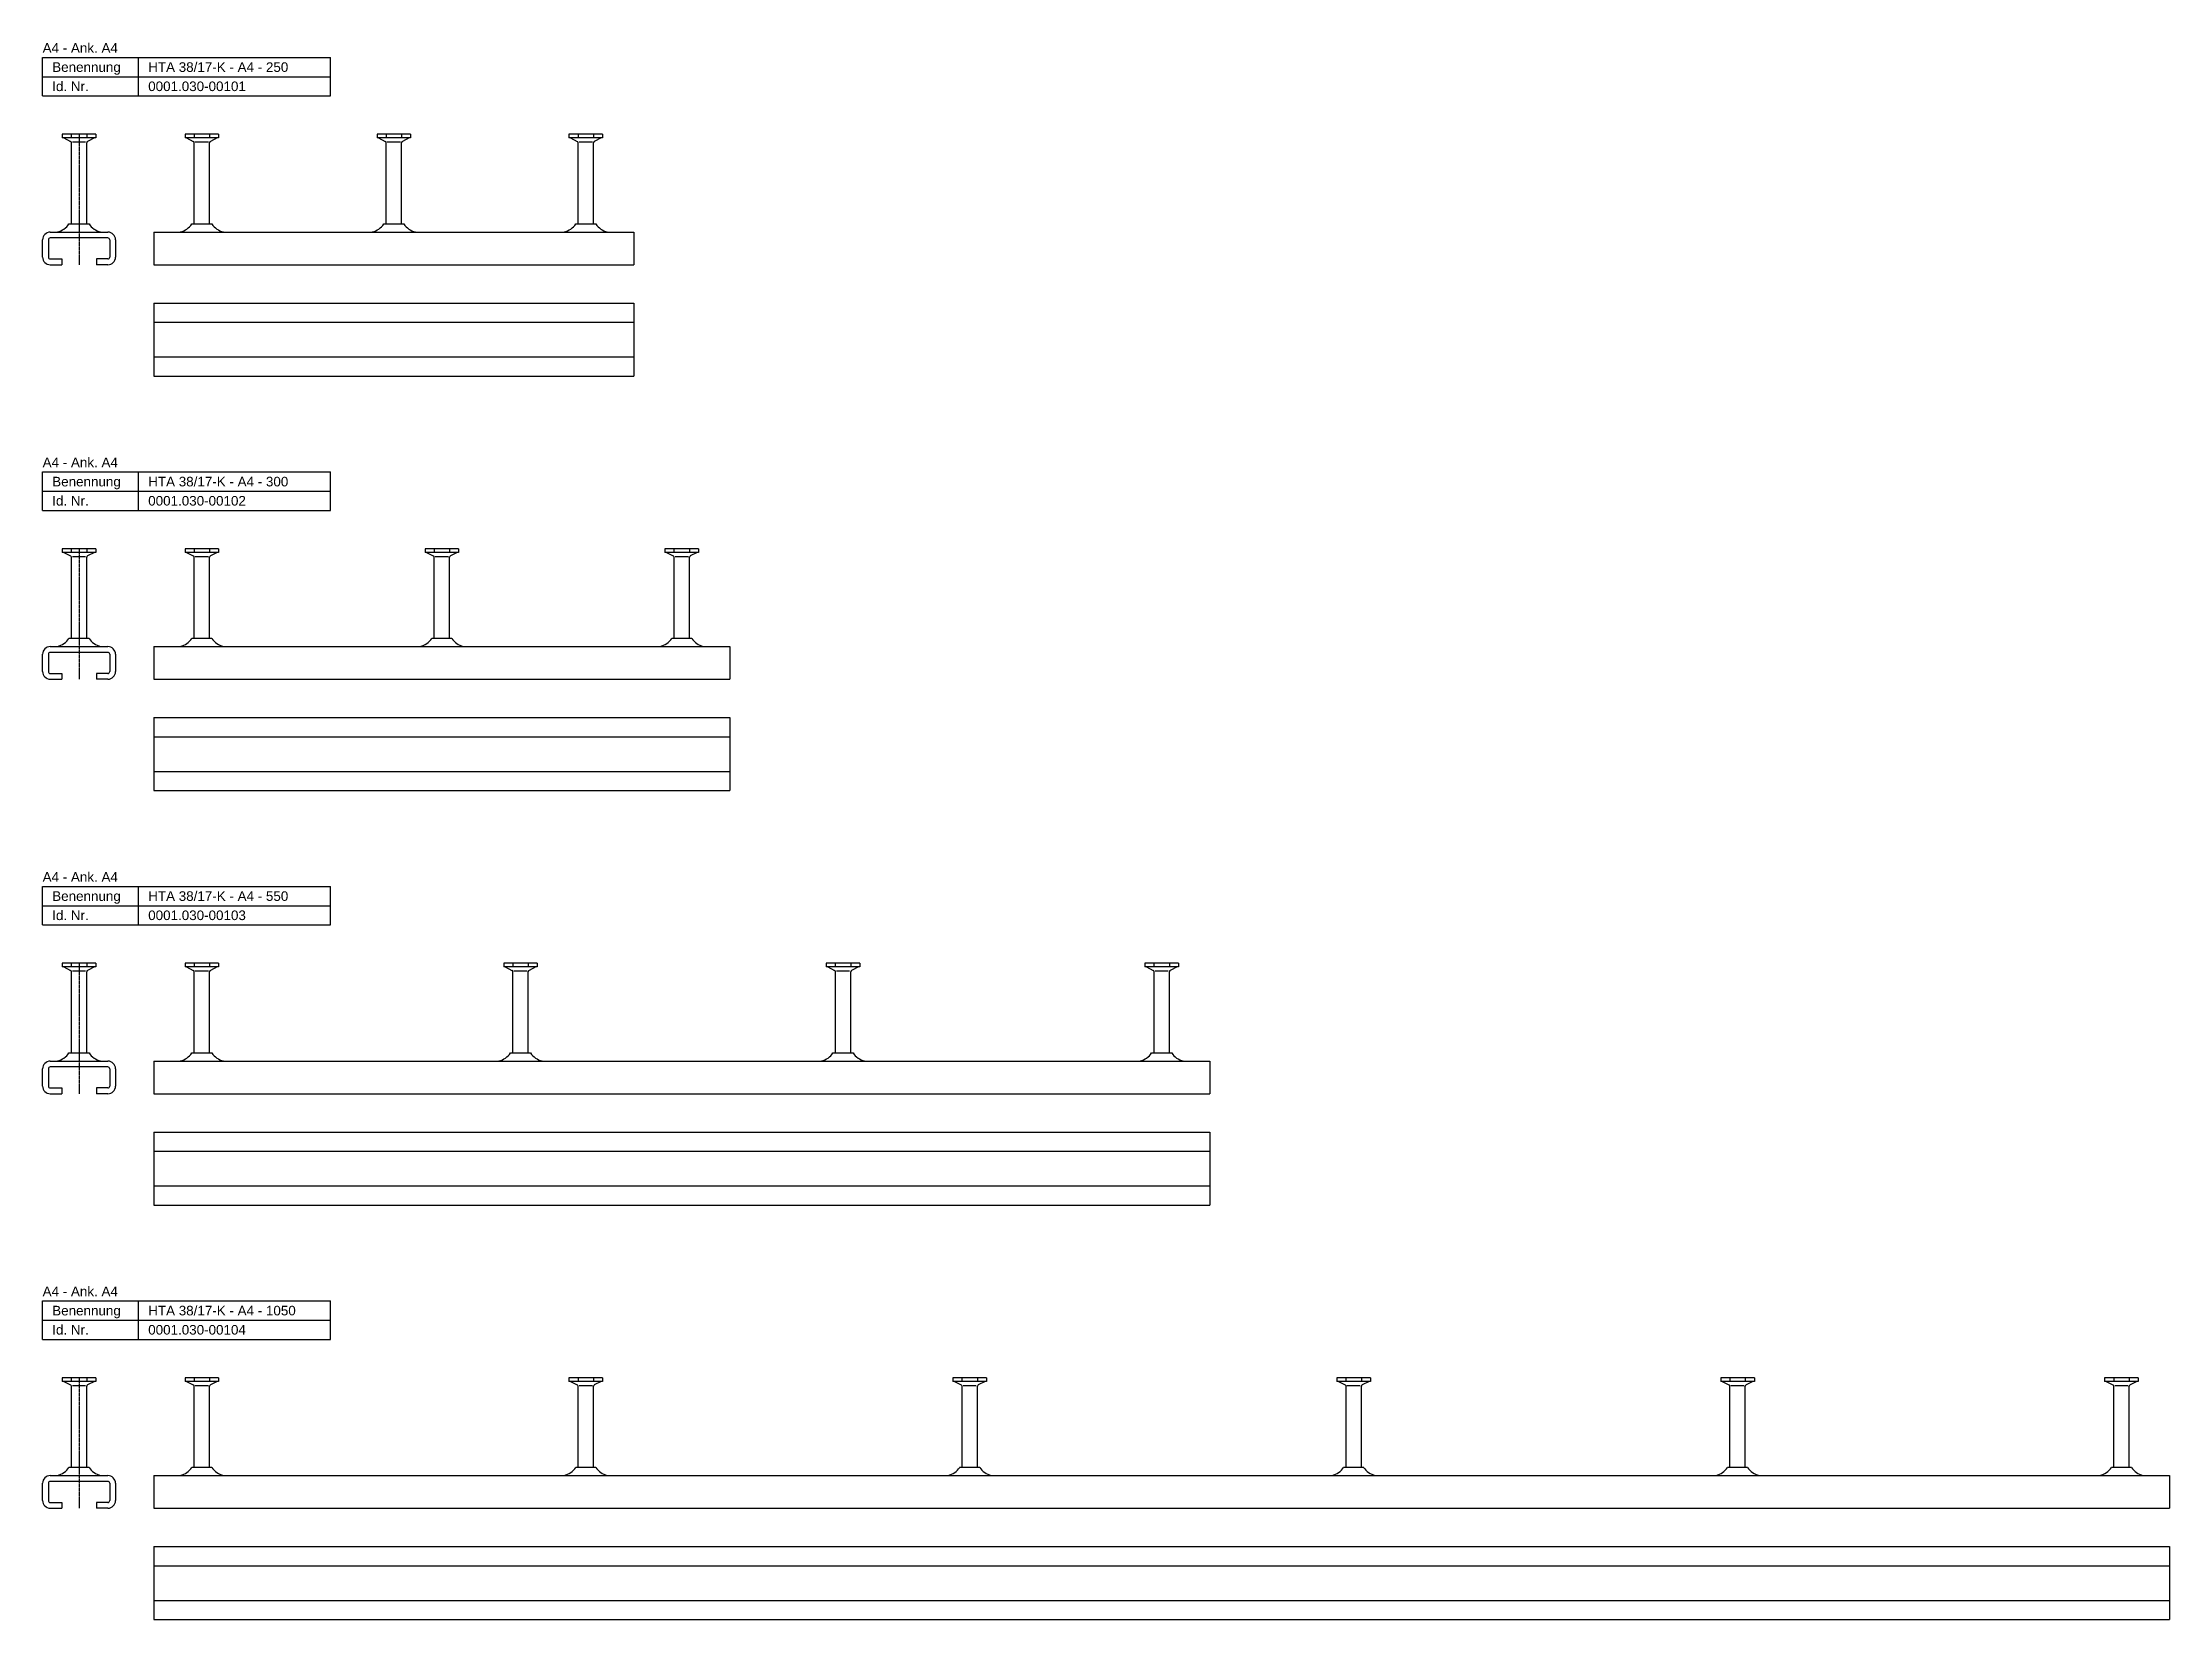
# Model space of a CAD drawing. Header units: millimetres. Extents: x -466 to 5678, y -7065 to 2232.
# Drawn here: x -465 to 643, y -1367 to -545 of the extents above; entities that cross this region are included whole.
import ezdxf

# ---------------------------------------------------------------- set-up
doc = ezdxf.new("R2010")
doc.units = ezdxf.units.MM
doc.linetypes.add('MITTE2', pattern=[1.125, 0.75, -0.125, 0.125, -0.125])
doc.layers.add('HALFEN', color=2, linetype='CONTINUOUS')
doc.styles.add('ARIAL50', font='ARIAL.TTF', dxfattribs={"height": 5})

msp = doc.modelspace()

# ---------------------------------------------------------------- texts
at = {"layer": 'HALFEN', "style": 'ARIAL50'}
for s, p in [('A4 - Ank. A4', (-464.7, -550.7)), ('Benennung', (-459.7, -560.7)), ('HTA 38/17-K - A4 - 250', (-409.7, -560.7)), ('Id. Nr.', (-459.7, -570.7)), ('0001.030-00101', (-409.7, -570.7)), ('A4 - Ank. A4', (-464.7, -766.7)), ('Benennung', (-459.7, -776.7)), ('HTA 38/17-K - A4 - 300', (-409.7, -776.7)), ('Id. Nr.', (-459.7, -786.7)), ('0001.030-00102', (-409.7, -786.7)), ('A4 - Ank. A4', (-464.7, -982.7)), ('Benennung', (-459.7, -992.7)), ('HTA 38/17-K - A4 - 550', (-409.7, -992.7)), ('Id. Nr.', (-459.7, -1002.7)), ('0001.030-00103', (-409.7, -1002.7)), ('A4 - Ank. A4', (-464.7, -1198.7)), ('Benennung', (-459.7, -1208.7)), ('HTA 38/17-K - A4 - 1050', (-409.7, -1208.7)), ('Id. Nr.', (-459.7, -1218.7)), ('0001.030-00104', (-409.7, -1218.7))]:
    msp.add_text(s, height=5, dxfattribs=at).set_placement(p)

# ---------------------------------------------------------------- linework, layer by layer
at = {"layer": 'HALFEN'}
for p, q in [((-464.7, -553.2), (-314.7, -553.2)), ((-464.7, -573.2), (-464.7, -553.2)), ((-414.7, -573.2), (-414.7, -553.2)), ((-314.7, -573.2), (-314.7, -553.2)), ((-464.7, -563.2), (-314.7, -563.2)), ((-464.7, -573.2), (-314.7, -573.2)), ((-437, -593.2), (-454.5, -593.2)), ((-454.5, -593.2), (-454.5, -595.1)), ((-437, -595.1), (-454.5, -595.1)), ((-453.7, -595.1), (-450.2, -596.9)), ((-449.8, -593.4), (-449.8, -594.8)), ((-449.7, -640), (-449.7, -597.6)), ((-449.2, -597.2), (-442.3, -597.2)), ((-441.7, -593.4), (-441.7, -594.8)), ((-441.7, -640), (-441.7, -597.6)), ((-437.7, -595.1), (-441.3, -596.9)), ((-437, -593.2), (-437, -595.1)), ((-390.5, -593.2), (-390.5, -595.1)), ((-373, -593.2), (-390.5, -593.2)), ((-373, -595.1), (-390.5, -595.1)), ((-389.7, -595.1), (-386.2, -596.9)), ((-385.8, -593.4), (-385.8, -594.8)), ((-385.7, -640), (-385.7, -597.6)), ((-385.2, -597.2), (-378.3, -597.2)), ((-377.7, -593.4), (-377.7, -594.8)), ((-377.7, -640), (-377.7, -597.6)), ((-373.7, -595.1), (-377.3, -596.9)), ((-373, -593.2), (-373, -595.1)), ((-290.5, -593.2), (-290.5, -595.1)), ((-273, -593.2), (-290.5, -593.2)), ((-273, -595.1), (-290.5, -595.1)), ((-289.7, -595.1), (-286.2, -596.9)), ((-285.8, -593.4), (-285.8, -594.8)), ((-285.7, -640), (-285.7, -597.6)), ((-285.2, -597.2), (-278.3, -597.2)), ((-277.7, -593.4), (-277.7, -594.8)), ((-277.7, -640), (-277.7, -597.6)), ((-273.7, -595.1), (-277.3, -596.9)), ((-273, -593.2), (-273, -595.1)), ((-190.5, -593.2), (-190.5, -595.1)), ((-173, -593.2), (-190.5, -593.2)), ((-173, -595.1), (-190.5, -595.1)), ((-189.7, -595.1), (-186.2, -596.9)), ((-185.8, -593.4), (-185.8, -594.8)), ((-185.7, -640), (-185.7, -597.6)), ((-185.2, -597.2), (-178.3, -597.2)), ((-177.7, -593.4), (-177.7, -594.8)), ((-177.7, -640), (-177.7, -597.6)), ((-173.7, -595.1), (-177.3, -596.9)), ((-173, -593.2), (-173, -595.1)), ((-440.5, -640), (-451, -640)), ((-376.5, -640), (-387, -640)), ((-276.5, -640), (-287, -640)), ((-176.5, -640), (-187, -640)), ((-464.7, -657.2), (-464.7, -648.2)), ((-461.7, -648.2), (-461.7, -657.2)), ((-460.7, -644.2), (-430.7, -644.2)), ((-430.7, -647.2), (-460.7, -647.2)), ((-429.7, -648.2), (-429.7, -657.2)), ((-426.7, -648.2), (-426.7, -657.2)), ((-406.7, -644.2), (-156.7, -644.2)), ((-406.7, -644.2), (-406.7, -661.2)), ((-156.7, -644.2), (-156.7, -661.2)), ((-460.7, -658.2), (-454.7, -658.2)), ((-460.7, -661.2), (-454.7, -661.2)), ((-454.7, -658.2), (-454.7, -661.2)), ((-436.7, -658.2), (-436.7, -661.2)), ((-430.7, -658.2), (-436.7, -658.2)), ((-430.7, -661.2), (-436.7, -661.2)), ((-406.7, -661.2), (-156.7, -661.2)), ((-406.7, -681.2), (-156.7, -681.2)), ((-406.7, -681.2), (-406.7, -719.2)), ((-156.7, -681.2), (-156.7, -719.2)), ((-156.7, -681.2), (-156.7, -719.2)), ((-406.7, -691.2), (-156.7, -691.2)), ((-406.7, -709.2), (-156.7, -709.2)), ((-406.7, -719.2), (-156.7, -719.2)), ((-464.7, -789.2), (-464.7, -769.2)), ((-464.7, -769.2), (-314.7, -769.2)), ((-414.7, -789.2), (-414.7, -769.2)), ((-314.7, -789.2), (-314.7, -769.2)), ((-464.7, -779.2), (-314.7, -779.2)), ((-464.7, -789.2), (-314.7, -789.2)), ((-437, -809.2), (-454.5, -809.2)), ((-454.5, -809.2), (-454.5, -811.1)), ((-437, -811.1), (-454.5, -811.1)), ((-453.7, -811.1), (-450.2, -812.9)), ((-449.8, -809.4), (-449.8, -810.8)), ((-449.7, -856), (-449.7, -813.6)), ((-449.2, -813.2), (-442.3, -813.2)), ((-441.7, -809.4), (-441.7, -810.8)), ((-441.7, -856), (-441.7, -813.6)), ((-437.7, -811.1), (-441.3, -812.9)), ((-437, -809.2), (-437, -811.1)), ((-390.5, -809.2), (-390.5, -811.1)), ((-373, -809.2), (-390.5, -809.2)), ((-373, -811.1), (-390.5, -811.1)), ((-389.7, -811.1), (-386.2, -812.9)), ((-385.8, -809.4), (-385.8, -810.8)), ((-385.7, -856), (-385.7, -813.6)), ((-385.2, -813.2), (-378.3, -813.2)), ((-377.7, -809.4), (-377.7, -810.8)), ((-377.7, -856), (-377.7, -813.6)), ((-373.7, -811.1), (-377.3, -812.9)), ((-373, -809.2), (-373, -811.1)), ((-248, -809.2), (-265.5, -809.2)), ((-265.5, -809.2), (-265.5, -811.1)), ((-248, -811.1), (-265.5, -811.1)), ((-264.7, -811.1), (-261.2, -812.9)), ((-260.8, -809.4), (-260.8, -810.8)), ((-260.7, -856), (-260.7, -813.6)), ((-260.2, -813.2), (-253.3, -813.2)), ((-252.7, -809.4), (-252.7, -810.8)), ((-252.7, -856), (-252.7, -813.6)), ((-248.7, -811.1), (-252.3, -812.9)), ((-248, -809.2), (-248, -811.1)), ((-140.5, -809.2), (-140.5, -811.1)), ((-123, -809.2), (-140.5, -809.2)), ((-123, -811.1), (-140.5, -811.1)), ((-139.7, -811.1), (-136.2, -812.9)), ((-135.8, -809.4), (-135.8, -810.8)), ((-135.7, -856), (-135.7, -813.6)), ((-135.2, -813.2), (-128.3, -813.2)), ((-127.7, -809.4), (-127.7, -810.8)), ((-127.7, -856), (-127.7, -813.6)), ((-123.7, -811.1), (-127.3, -812.9)), ((-123, -809.2), (-123, -811.1)), ((-464.7, -873.2), (-464.7, -864.2)), ((-461.7, -864.2), (-461.7, -873.2)), ((-460.7, -860.2), (-430.7, -860.2)), ((-430.7, -863.2), (-460.7, -863.2)), ((-440.5, -856), (-451, -856)), ((-429.7, -864.2), (-429.7, -873.2)), ((-426.7, -864.2), (-426.7, -873.2)), ((-406.7, -860.2), (-106.7, -860.2)), ((-406.7, -860.2), (-406.7, -877.2)), ((-376.5, -856), (-387, -856)), ((-251.5, -856), (-262, -856)), ((-126.5, -856), (-137, -856)), ((-106.7, -860.2), (-106.7, -877.2)), ((-460.7, -874.2), (-454.7, -874.2)), ((-454.7, -874.2), (-454.7, -877.2)), ((-436.7, -874.2), (-436.7, -877.2)), ((-430.7, -874.2), (-436.7, -874.2)), ((-460.7, -877.2), (-454.7, -877.2)), ((-430.7, -877.2), (-436.7, -877.2)), ((-406.7, -877.2), (-106.7, -877.2)), ((-406.7, -897.2), (-106.7, -897.2)), ((-406.7, -897.2), (-406.7, -935.2)), ((-106.7, -897.2), (-106.7, -935.2)), ((-106.7, -897.2), (-106.7, -935.2)), ((-406.7, -907.2), (-106.7, -907.2)), ((-406.7, -925.2), (-106.7, -925.2)), ((-406.7, -935.2), (-106.7, -935.2)), ((-464.7, -1005.2), (-464.7, -985.2)), ((-464.7, -985.2), (-314.7, -985.2)), ((-414.7, -1005.2), (-414.7, -985.2)), ((-314.7, -1005.2), (-314.7, -985.2)), ((-464.7, -995.2), (-314.7, -995.2)), ((-464.7, -1005.2), (-314.7, -1005.2)), ((-437, -1025.2), (-454.5, -1025.2)), ((-454.5, -1025.2), (-454.5, -1027.1)), ((-437, -1027.1), (-454.5, -1027.1)), ((-453.7, -1027.1), (-450.2, -1028.9)), ((-449.8, -1025.4), (-449.8, -1026.8)), ((-449.7, -1072), (-449.7, -1029.6)), ((-449.2, -1029.2), (-442.3, -1029.2)), ((-441.7, -1025.4), (-441.7, -1026.8)), ((-441.7, -1072), (-441.7, -1029.6)), ((-437.7, -1027.1), (-441.3, -1028.9)), ((-437, -1025.2), (-437, -1027.1)), ((-373, -1025.2), (-390.5, -1025.2)), ((-390.5, -1025.2), (-390.5, -1027.1)), ((-373, -1027.1), (-390.5, -1027.1)), ((-389.7, -1027.1), (-386.2, -1028.9)), ((-385.8, -1025.4), (-385.8, -1026.8)), ((-385.7, -1072), (-385.7, -1029.6)), ((-385.2, -1029.2), (-378.3, -1029.2)), ((-377.7, -1025.4), (-377.7, -1026.8)), ((-377.7, -1072), (-377.7, -1029.6)), ((-373.7, -1027.1), (-377.3, -1028.9)), ((-373, -1025.2), (-373, -1027.1)), ((-207, -1025.2), (-224.5, -1025.2)), ((-224.5, -1025.2), (-224.5, -1027.1)), ((-207, -1027.1), (-224.5, -1027.1)), ((-223.7, -1027.1), (-220.2, -1028.9)), ((-219.8, -1025.4), (-219.8, -1026.8)), ((-219.7, -1072), (-219.7, -1029.6)), ((-219.2, -1029.2), (-212.3, -1029.2)), ((-211.7, -1025.4), (-211.7, -1026.8)), ((-211.7, -1072), (-211.7, -1029.6)), ((-207.7, -1027.1), (-211.3, -1028.9)), ((-207, -1025.2), (-207, -1027.1)), ((-39, -1025.2), (-56.5, -1025.2)), ((-56.5, -1025.2), (-56.5, -1027.1)), ((-39, -1027.1), (-56.5, -1027.1)), ((-55.7, -1027.1), (-52.2, -1028.9)), ((-51.8, -1025.4), (-51.8, -1026.8)), ((-51.7, -1072), (-51.7, -1029.6)), ((-51.2, -1029.2), (-44.3, -1029.2)), ((-43.7, -1025.4), (-43.7, -1026.8)), ((-43.7, -1072), (-43.7, -1029.6)), ((-39.7, -1027.1), (-43.3, -1028.9)), ((-39, -1025.2), (-39, -1027.1)), ((127, -1025.2), (109.5, -1025.2)), ((109.5, -1025.2), (109.5, -1027.1)), ((127, -1027.1), (109.5, -1027.1)), ((110.3, -1027.1), (113.8, -1028.9)), ((114.2, -1025.4), (114.2, -1026.8)), ((114.3, -1072), (114.3, -1029.6)), ((114.8, -1029.2), (121.7, -1029.2)), ((122.3, -1025.4), (122.3, -1026.8)), ((122.3, -1072), (122.3, -1029.6)), ((126.3, -1027.1), (122.7, -1028.9)), ((127, -1025.2), (127, -1027.1)), ((-440.5, -1072), (-451, -1072)), ((-376.5, -1072), (-387, -1072)), ((-210.5, -1072), (-221, -1072)), ((-42.5, -1072), (-53, -1072)), ((123.5, -1072), (113, -1072)), ((-464.7, -1089.2), (-464.7, -1080.2)), ((-461.7, -1080.2), (-461.7, -1089.2)), ((-460.7, -1076.2), (-430.7, -1076.2)), ((-430.7, -1079.2), (-460.7, -1079.2)), ((-429.7, -1080.2), (-429.7, -1089.2)), ((-426.7, -1080.2), (-426.7, -1089.2)), ((-406.7, -1076.2), (143.3, -1076.2)), ((-406.7, -1076.2), (-406.7, -1093.2)), ((143.3, -1076.2), (143.3, -1093.2)), ((-460.7, -1090.2), (-454.7, -1090.2)), ((-460.7, -1093.2), (-454.7, -1093.2)), ((-454.7, -1090.2), (-454.7, -1093.2)), ((-430.7, -1090.2), (-436.7, -1090.2)), ((-436.7, -1090.2), (-436.7, -1093.2)), ((-430.7, -1093.2), (-436.7, -1093.2)), ((-406.7, -1093.2), (143.3, -1093.2)), ((-406.7, -1113.2), (143.3, -1113.2)), ((-406.7, -1113.2), (-406.7, -1151.2)), ((143.3, -1113.2), (143.3, -1151.2)), ((143.3, -1113.2), (143.3, -1151.2)), ((-406.7, -1123.2), (143.3, -1123.2)), ((-406.7, -1141.2), (143.3, -1141.2)), ((-406.7, -1151.2), (143.3, -1151.2)), ((-464.7, -1221.2), (-464.7, -1201.2)), ((-464.7, -1201.2), (-314.7, -1201.2)), ((-414.7, -1221.2), (-414.7, -1201.2)), ((-314.7, -1221.2), (-314.7, -1201.2)), ((-464.7, -1211.2), (-314.7, -1211.2)), ((-464.7, -1221.2), (-314.7, -1221.2)), ((-437, -1241.2), (-454.5, -1241.2)), ((-454.5, -1241.2), (-454.5, -1243.1)), ((-437, -1243.1), (-454.5, -1243.1)), ((-453.7, -1243.1), (-450.2, -1244.9)), ((-449.8, -1241.4), (-449.8, -1242.8)), ((-449.7, -1288), (-449.7, -1245.6)), ((-449.2, -1245.2), (-442.3, -1245.2)), ((-441.7, -1241.4), (-441.7, -1242.8)), ((-441.7, -1288), (-441.7, -1245.6)), ((-437.7, -1243.1), (-441.3, -1244.9)), ((-437, -1241.2), (-437, -1243.1)), ((-390.5, -1241.2), (-390.5, -1243.1)), ((-373, -1241.2), (-390.5, -1241.2)), ((-373, -1243.1), (-390.5, -1243.1)), ((-389.7, -1243.1), (-386.2, -1244.9)), ((-385.8, -1241.4), (-385.8, -1242.8)), ((-385.7, -1288), (-385.7, -1245.6)), ((-385.2, -1245.2), (-378.3, -1245.2)), ((-377.7, -1241.4), (-377.7, -1242.8)), ((-377.7, -1288), (-377.7, -1245.6)), ((-373.7, -1243.1), (-377.3, -1244.9)), ((-373, -1241.2), (-373, -1243.1)), ((-190.5, -1241.2), (-190.5, -1243.1)), ((-173, -1241.2), (-190.5, -1241.2)), ((-173, -1243.1), (-190.5, -1243.1)), ((-189.7, -1243.1), (-186.2, -1244.9)), ((-185.8, -1241.4), (-185.8, -1242.8)), ((-185.7, -1288), (-185.7, -1245.6)), ((-185.2, -1245.2), (-178.3, -1245.2)), ((-177.7, -1241.4), (-177.7, -1242.8)), ((-177.7, -1288), (-177.7, -1245.6)), ((-173.7, -1243.1), (-177.3, -1244.9)), ((-173, -1241.2), (-173, -1243.1)), ((9.5, -1241.2), (9.5, -1243.1)), ((27, -1241.2), (9.5, -1241.2)), ((27, -1243.1), (9.5, -1243.1)), ((10.3, -1243.1), (13.8, -1244.9)), ((14.2, -1241.4), (14.2, -1242.8)), ((14.3, -1288), (14.3, -1245.6)), ((14.8, -1245.2), (21.7, -1245.2)), ((22.3, -1241.4), (22.3, -1242.8)), ((22.3, -1288), (22.3, -1245.6)), ((26.3, -1243.1), (22.7, -1244.9)), ((27, -1241.2), (27, -1243.1)), ((209.5, -1241.2), (209.5, -1243.1)), ((227, -1241.2), (209.5, -1241.2)), ((227, -1243.1), (209.5, -1243.1)), ((210.3, -1243.1), (213.8, -1244.9)), ((214.2, -1241.4), (214.2, -1242.8)), ((214.3, -1288), (214.3, -1245.6)), ((214.8, -1245.2), (221.7, -1245.2)), ((222.3, -1241.4), (222.3, -1242.8)), ((222.3, -1288), (222.3, -1245.6)), ((226.3, -1243.1), (222.7, -1244.9)), ((227, -1241.2), (227, -1243.1)), ((409.5, -1241.2), (409.5, -1243.1)), ((427, -1241.2), (409.5, -1241.2)), ((427, -1243.1), (409.5, -1243.1)), ((410.3, -1243.1), (413.8, -1244.9)), ((414.2, -1241.4), (414.2, -1242.8)), ((414.3, -1288), (414.3, -1245.6)), ((414.8, -1245.2), (421.7, -1245.2)), ((422.3, -1241.4), (422.3, -1242.8)), ((422.3, -1288), (422.3, -1245.6)), ((426.3, -1243.1), (422.7, -1244.9)), ((427, -1241.2), (427, -1243.1)), ((627, -1241.2), (609.5, -1241.2)), ((609.5, -1241.2), (609.5, -1243.1)), ((627, -1243.1), (609.5, -1243.1)), ((610.3, -1243.1), (613.8, -1244.9)), ((614.2, -1241.4), (614.2, -1242.8)), ((614.3, -1288), (614.3, -1245.6)), ((614.8, -1245.2), (621.7, -1245.2)), ((622.3, -1241.4), (622.3, -1242.8)), ((622.3, -1288), (622.3, -1245.6)), ((626.3, -1243.1), (622.7, -1244.9)), ((627, -1241.2), (627, -1243.1)), ((-464.7, -1305.2), (-464.7, -1296.2)), ((-461.7, -1296.2), (-461.7, -1305.2)), ((-460.7, -1292.2), (-430.7, -1292.2)), ((-430.7, -1295.2), (-460.7, -1295.2)), ((-440.5, -1288), (-451, -1288)), ((-429.7, -1296.2), (-429.7, -1305.2)), ((-426.7, -1296.2), (-426.7, -1305.2)), ((-406.7, -1292.2), (-406.7, -1309.2)), ((-406.7, -1292.2), (643.3, -1292.2)), ((-376.5, -1288), (-387, -1288)), ((-176.5, -1288), (-187, -1288)), ((23.5, -1288), (13, -1288)), ((223.5, -1288), (213, -1288)), ((423.5, -1288), (413, -1288)), ((623.5, -1288), (613, -1288)), ((643.3, -1292.2), (643.3, -1309.2)), ((-460.7, -1306.2), (-454.7, -1306.2)), ((-454.7, -1306.2), (-454.7, -1309.2)), ((-436.7, -1306.2), (-436.7, -1309.2)), ((-430.7, -1306.2), (-436.7, -1306.2)), ((-460.7, -1309.2), (-454.7, -1309.2)), ((-430.7, -1309.2), (-436.7, -1309.2)), ((-406.7, -1309.2), (643.3, -1309.2)), ((-406.7, -1329.2), (-406.7, -1367.2)), ((-406.7, -1329.2), (643.3, -1329.2)), ((643.3, -1329.2), (643.3, -1367.2)), ((643.3, -1329.2), (643.3, -1367.2)), ((-406.7, -1339.2), (643.3, -1339.2)), ((-406.7, -1357.2), (643.3, -1357.2)), ((-406.7, -1367.2), (643.3, -1367.2))]:
    msp.add_line(p, q, dxfattribs=at)
at = {"layer": 'HALFEN', "color": 1, "linetype": 'MITTE2'}
for p, q in [((-445.7, -593.2), (-445.7, -661.2)), ((-445.7, -809.2), (-445.7, -877.2)), ((-445.7, -1025.2), (-445.7, -1093.2)), ((-445.7, -1241.2), (-445.7, -1309.2))]:
    msp.add_line(p, q, dxfattribs=at)
at = {"layer": 'HALFEN'}
for centre, radius, start, end in [((-450.5, -597.6), 0.8, 0, 62.3005), ((-440.9, -597.6), 0.8, 117.6995, 180), ((-386.5, -597.6), 0.8, 0, 62.3005), ((-376.9, -597.6), 0.8, 117.6995, 180), ((-286.5, -597.6), 0.8, 0, 62.3005), ((-276.9, -597.6), 0.8, 117.6995, 180), ((-186.5, -597.6), 0.8, 0, 62.3005), ((-176.9, -597.6), 0.8, 117.6995, 180), ((-459.3, -634.4), 10, 283.5108, 326.4733), ((-432.2, -634.4), 10, 213.5267, 256.4892), ((-395.3, -634.4), 10, 283.5108, 326.4733), ((-368.2, -634.4), 10, 213.5267, 256.4892), ((-295.3, -634.4), 10, 283.5108, 326.4733), ((-268.2, -634.4), 10, 213.5267, 256.4892), ((-195.3, -634.4), 10, 283.5108, 326.4733), ((-168.2, -634.4), 10, 213.5267, 256.4892), ((-460.7, -648.2), 4, 90, 180), ((-460.7, -648.2), 1, 90, 180), ((-430.7, -648.2), 4, 0, 90), ((-430.7, -648.2), 1, 0, 90), ((-460.7, -657.2), 4, 180, 270), ((-460.7, -657.2), 1, 180, 270), ((-430.7, -657.2), 1, 270, 0), ((-430.7, -657.2), 4, 270, 0), ((-450.5, -813.6), 0.8, 0, 62.3005), ((-440.9, -813.6), 0.8, 117.6995, 180), ((-386.5, -813.6), 0.8, 0, 62.3005), ((-376.9, -813.6), 0.8, 117.6995, 180), ((-261.5, -813.6), 0.8, 0, 62.3005), ((-251.9, -813.6), 0.8, 117.6995, 180), ((-136.5, -813.6), 0.8, 0, 62.3005), ((-126.9, -813.6), 0.8, 117.6995, 180), ((-460.7, -864.2), 4, 90, 180), ((-460.7, -864.2), 1, 90, 180), ((-459.3, -850.4), 10, 283.5108, 326.4733), ((-432.2, -850.4), 10, 213.5267, 256.4892), ((-430.7, -864.2), 4, 0, 90), ((-430.7, -864.2), 1, 0, 90), ((-395.3, -850.4), 10, 283.5108, 326.4733), ((-368.2, -850.4), 10, 213.5267, 256.4892), ((-270.3, -850.4), 10, 283.5108, 326.4733), ((-243.2, -850.4), 10, 213.5267, 256.4892), ((-145.3, -850.4), 10, 283.5108, 326.4733), ((-118.2, -850.4), 10, 213.5267, 256.4892), ((-460.7, -873.2), 4, 180, 270), ((-460.7, -873.2), 1, 180, 270), ((-430.7, -873.2), 1, 270, 0), ((-430.7, -873.2), 4, 270, 0), ((-450.5, -1029.6), 0.8, 0, 62.3005), ((-440.9, -1029.6), 0.8, 117.6995, 180), ((-386.5, -1029.6), 0.8, 0, 62.3005), ((-376.9, -1029.6), 0.8, 117.6995, 180), ((-220.5, -1029.6), 0.8, 0, 62.3005), ((-210.9, -1029.6), 0.8, 117.6995, 180), ((-52.5, -1029.6), 0.8, 0, 62.3005), ((-42.9, -1029.6), 0.8, 117.6995, 180), ((113.5, -1029.6), 0.8, 0, 62.3005), ((123.1, -1029.6), 0.8, 117.6995, 180), ((-459.3, -1066.4), 10, 283.5108, 326.4733), ((-432.2, -1066.4), 10, 213.5267, 256.4892), ((-395.3, -1066.4), 10, 283.5108, 326.4733), ((-368.2, -1066.4), 10, 213.5267, 256.4892), ((-229.3, -1066.4), 10, 283.5108, 326.4733), ((-202.2, -1066.4), 10, 213.5267, 256.4892), ((-61.3, -1066.4), 10, 283.5108, 326.4733), ((-34.2, -1066.4), 10, 213.5267, 256.4892), ((104.7, -1066.4), 10, 283.5108, 326.4733), ((131.8, -1066.4), 10, 213.5267, 256.4892), ((-460.7, -1080.2), 4, 90, 180), ((-460.7, -1080.2), 1, 90, 180), ((-430.7, -1080.2), 4, 0, 90), ((-430.7, -1080.2), 1, 0, 90), ((-460.7, -1089.2), 4, 180, 270), ((-460.7, -1089.2), 1, 180, 270), ((-430.7, -1089.2), 4, 270, 0), ((-430.7, -1089.2), 1, 270, 0), ((-450.5, -1245.6), 0.8, 0, 62.3005), ((-440.9, -1245.6), 0.8, 117.6995, 180), ((-386.5, -1245.6), 0.8, 0, 62.3005), ((-376.9, -1245.6), 0.8, 117.6995, 180), ((-186.5, -1245.6), 0.8, 0, 62.3005), ((-176.9, -1245.6), 0.8, 117.6995, 180), ((13.5, -1245.6), 0.8, 0, 62.3005), ((23.1, -1245.6), 0.8, 117.6995, 180), ((213.5, -1245.6), 0.8, 0, 62.3005), ((223.1, -1245.6), 0.8, 117.6995, 180), ((413.5, -1245.6), 0.8, 0, 62.3005), ((423.1, -1245.6), 0.8, 117.6995, 180), ((613.5, -1245.6), 0.8, 0, 62.3005), ((623.1, -1245.6), 0.8, 117.6995, 180), ((-460.7, -1296.2), 4, 90, 180), ((-460.7, -1296.2), 1, 90, 180), ((-459.3, -1282.4), 10, 283.5108, 326.4733), ((-432.2, -1282.4), 10, 213.5267, 256.4892), ((-430.7, -1296.2), 4, 0, 90), ((-430.7, -1296.2), 1, 0, 90), ((-395.3, -1282.4), 10, 283.5108, 326.4733), ((-368.2, -1282.4), 10, 213.5267, 256.4892), ((-195.3, -1282.4), 10, 283.5108, 326.4733), ((-168.2, -1282.4), 10, 213.5267, 256.4892), ((4.7, -1282.4), 10, 283.5108, 326.4733), ((31.8, -1282.4), 10, 213.5267, 256.4892), ((204.7, -1282.4), 10, 283.5108, 326.4733), ((231.8, -1282.4), 10, 213.5267, 256.4892), ((404.7, -1282.4), 10, 283.5108, 326.4733), ((431.8, -1282.4), 10, 213.5267, 256.4892), ((604.7, -1282.4), 10, 283.5108, 326.4733), ((631.8, -1282.4), 10, 213.5267, 256.4892), ((-460.7, -1305.2), 4, 180, 270), ((-460.7, -1305.2), 1, 180, 270), ((-430.7, -1305.2), 1, 270, 0), ((-430.7, -1305.2), 4, 270, 0)]:
    msp.add_arc(centre, radius, start, end, dxfattribs=at)

msp.set_redraw_order([(e.dxf.handle, doc.entitydb.next_handle()) for e in msp.query("TEXT MTEXT ATTDEF DIMENSION ARC_DIMENSION")])  # texts and dimensions are drawn at this point

doc.saveas('drawing.dxf')
